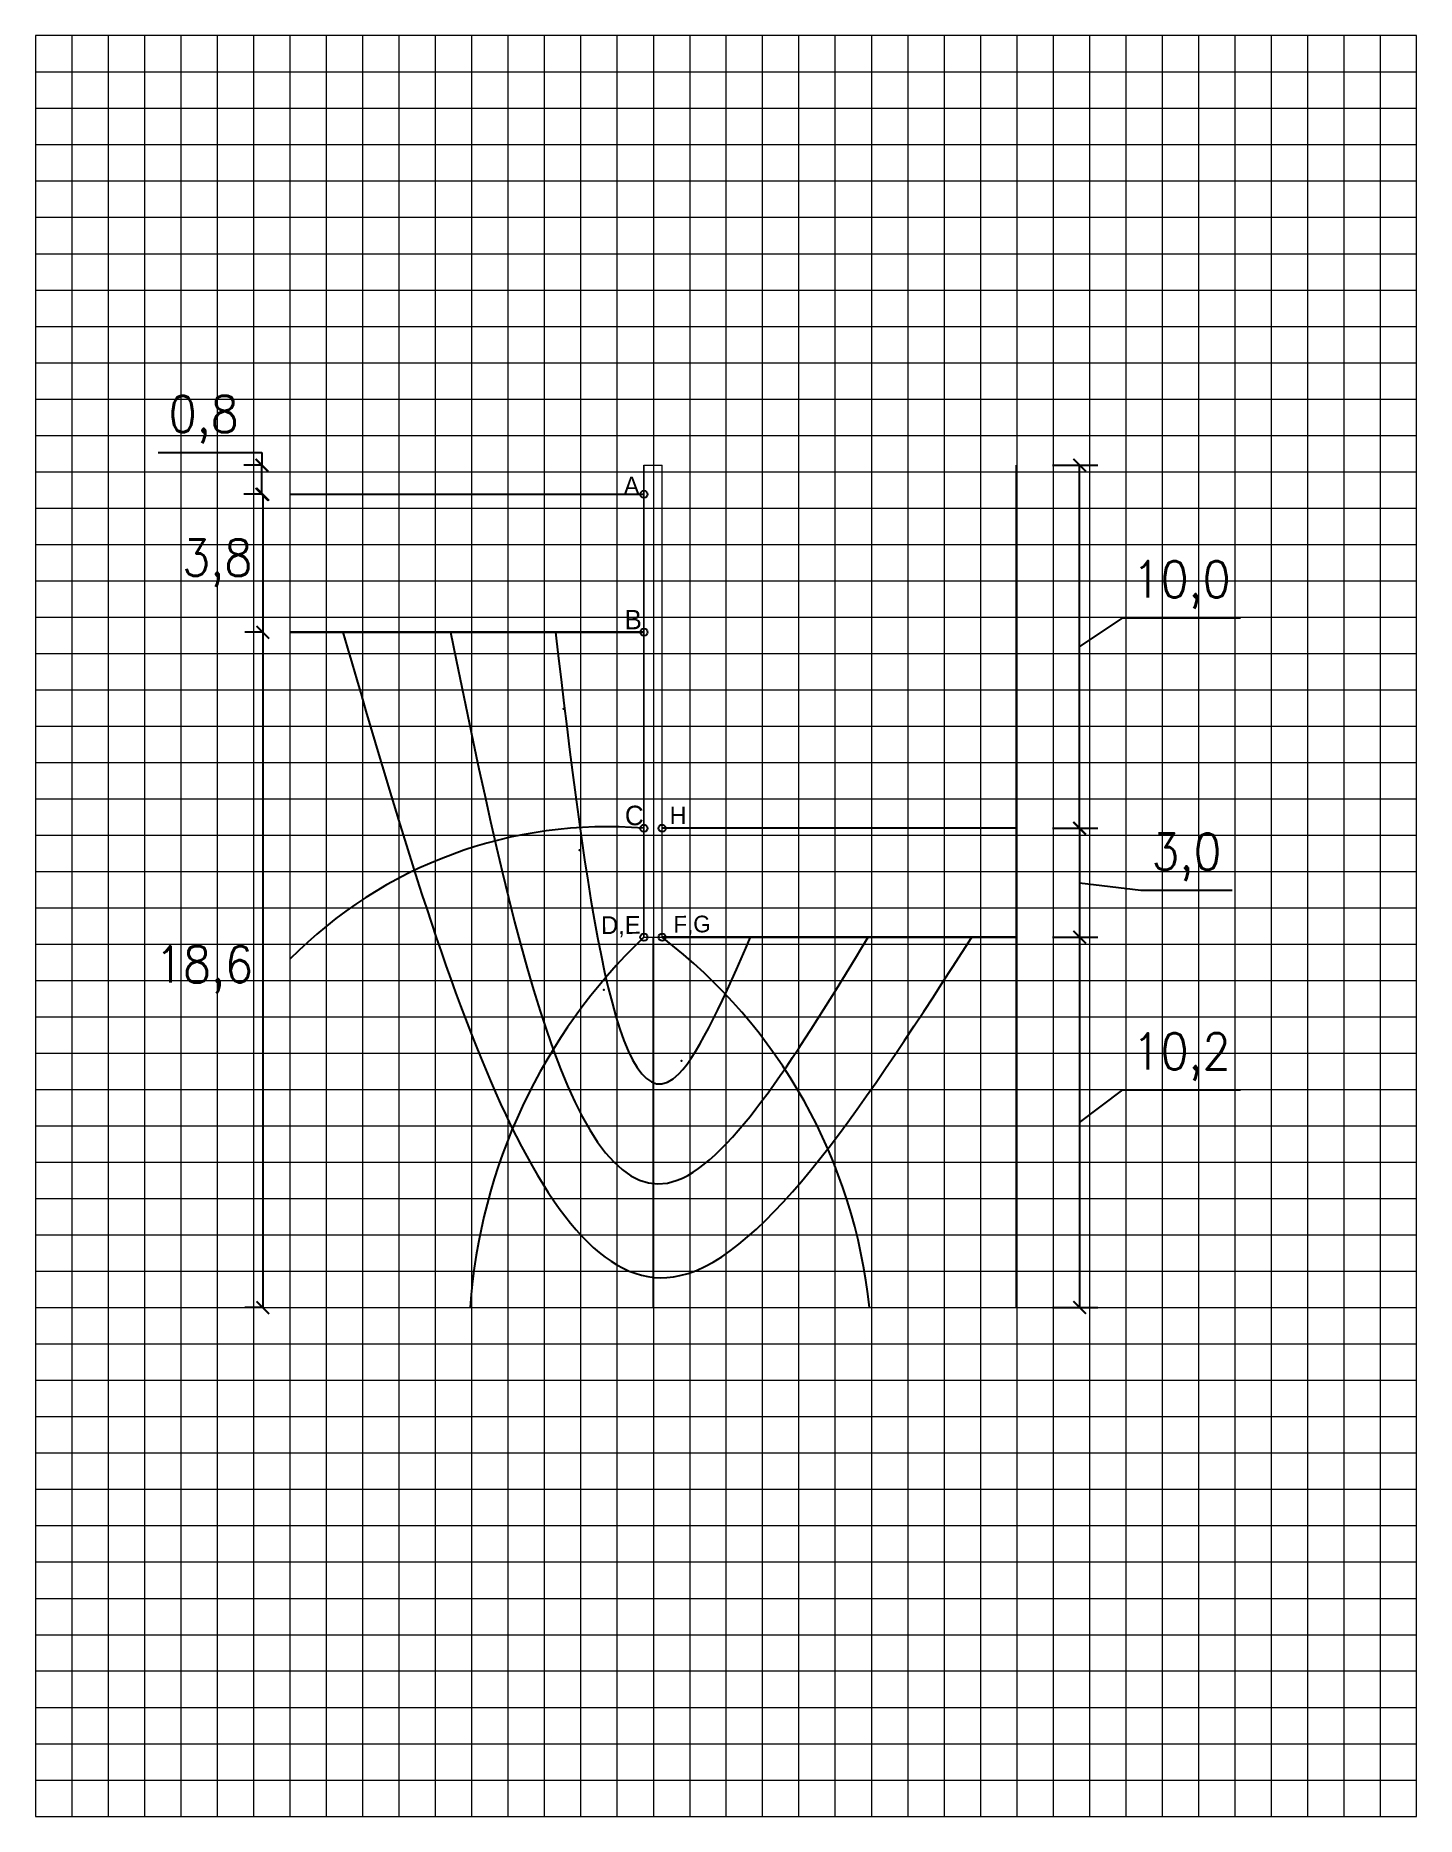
# Model space of a CAD drawing. Header units: metres. Extents: x 762 to 1043, y 1762 to 1814.
# Drawn here: x 762.18 to 800.21, y 1762.39 to 1811.44 of the extents above; entities that cross this region are included whole.
import ezdxf

# ---------------------------------------------------------------- set-up
doc = ezdxf.new("R2010")
doc.units = ezdxf.units.M
for name, color, linetype, lineweight in [('1', 8, 'Continuous', 13), ('L-2 Trabajo Civil', 7, 'Continuous', 13), ('Trabajo', 7, 'Continuous', 30)]:
    doc.layers.add(name, color=color, linetype=linetype, lineweight=lineweight)
for name, color, linetype in [('agua', 160, 'Continuous'), ('equi', 204, 'Continuous'), ('np', 249, 'Continuous'), ('punto', 10, 'Continuous'), ('suelo', 84, 'Continuous')]:
    doc.layers.add(name, color=color, linetype=linetype)
doc.layers.add('PDF_Geometry', color=7, linetype='Continuous', true_color=0xe3e3e3)
doc.styles.add('CONASET', font='')
doc.styles.add('Eje Central Cotas', font='romans.shx', dxfattribs={"width": 0.9})
doc.styles.get('CONASET').set_extended_font_data('RutaCL')
doc.dimstyles.new('Escala 500 Eje Central', dxfattribs={"dimtxt": 1, "dimasz": 0.35, "dimexe": 0.5, "dimexo": 1, "dimgap": 0.3125, "dimtad": 3, "dimtih": 1, "dimtoh": 1, "dimdec": 1, "dimzin": 1, "dimtxsty": 'Eje Central Cotas', "dimblk": 'ARCHTICK', "dimcen": 0.75, "dimclrd": 5, "dimclre": 8, "dimclrt": 256, "dimadec": 1, "dimazin": 0, "dimtfac": 1, "dimtdec": 1, "dimtmove": 0, "dimatfit": 3, "dimldrblk": 'ARCHTICK', "dimfxl": 1.5, "dimfxlon": 1, "dimarcsym": 0})

msp = doc.modelspace()

# ---------------------------------------------------------------- texts
at = {"layer": 'punto', "style": 'CONASET'}
for s, height, p in [('A', 0.481, (778.383, 1798.806)), ('B', 0.533, (778.405, 1795.085)), ('C', 0.538, (778.413, 1789.688)), ('H', 0.48, (779.647, 1789.721)), ('F,G', 0.4587, (779.752, 1786.734)), ('D,E', 0.4893, (777.755, 1786.692))]:
    msp.add_text(s, height=height, rotation=0.5, dxfattribs=at).set_placement(p)

# ---------------------------------------------------------------- blocks, each defined once
blk = doc.blocks.new('_ArchTick')
at = {"layer": '1', "color": 0, "const_width": 0.15}
blk.add_lwpolyline([(-0.5, -0.5), (0.5, 0.5)], dxfattribs=at)
blk = doc.blocks.new('*D53')
at = {"layer": 'Defpoints', "color": 0, "transparency": 16777216}
for p in [(769.186, 1798.806), (768.438, 1795.006), (769.186, 1795.006)]:
    blk.add_point(p, dxfattribs=at)
at = {"layer": 'Trabajo', "color": 8, "lineweight": -2, "transparency": 16777216}
for p, q in [((768.438, 1798.806), (767.938, 1798.806)), ((768.438, 1795.006), (767.938, 1795.006))]:
    blk.add_line(p, q, dxfattribs=at)
at = {"layer": 'Trabajo', "color": 5, "lineweight": -2, "transparency": 16777216}
blk.add_line((768.438, 1798.806), (768.438, 1795.006), dxfattribs=at)
at = {"layer": 'Trabajo', "color": 5, "lineweight": -2, "transparency": 16777216, "xscale": 0.35, "yscale": 0.35, "zscale": 0.35}
for p, rotation in [((768.438, 1798.806), 90), ((768.438, 1795.006), 270)]:
    blk.add_blockref('_ArchTick', p, dxfattribs=dict(at, rotation=rotation))
at = {"layer": 'Trabajo', "transparency": 16777216, "insert": (767.183, 1796.906), "char_height": 1, "attachment_point": 5, "style": 'Eje Central Cotas'}
blk.add_mtext('3,8', dxfattribs=at)
blk = doc.blocks.new('*D54')
at = {"layer": 'Defpoints', "color": 0, "transparency": 16777216}
for p in [(769.186, 1795.006), (768.438, 1776.406), (769.186, 1776.406)]:
    blk.add_point(p, dxfattribs=at)
at = {"layer": 'Trabajo', "color": 8, "lineweight": -2, "transparency": 16777216}
for p, q in [((768.438, 1795.006), (767.938, 1795.006)), ((768.438, 1776.406), (767.938, 1776.406))]:
    blk.add_line(p, q, dxfattribs=at)
at = {"layer": 'Trabajo', "color": 5, "lineweight": -2, "transparency": 16777216}
blk.add_line((768.438, 1795.006), (768.438, 1776.406), dxfattribs=at)
at = {"layer": 'Trabajo', "color": 5, "lineweight": -2, "transparency": 16777216, "xscale": 0.35, "yscale": 0.35, "zscale": 0.35}
for p, rotation in [((768.438, 1795.006), 90), ((768.438, 1776.406), 270)]:
    blk.add_blockref('_ArchTick', p, dxfattribs=dict(at, rotation=rotation))
at = {"layer": 'Trabajo', "transparency": 16777216, "insert": (766.819, 1785.706), "char_height": 1, "attachment_point": 5, "style": 'Eje Central Cotas'}
blk.add_mtext('18,6', dxfattribs=at)
blk = doc.blocks.new('*D55')
at = {"layer": 'Defpoints', "color": 0, "transparency": 16777216}
for p in [(789.186, 1799.606), (790.938, 1799.606), (789.186, 1789.606)]:
    blk.add_point(p, dxfattribs=at)
at = {"layer": 'Trabajo', "color": 8, "lineweight": -2, "transparency": 16777216}
for p, q in [((790.186, 1799.606), (791.438, 1799.606)), ((790.186, 1789.606), (791.438, 1789.606))]:
    blk.add_line(p, q, dxfattribs=at)
at = {"layer": 'Trabajo', "color": 5, "lineweight": -2, "transparency": 16777216}
for p, q in [((790.938, 1789.606), (790.938, 1799.606)), ((790.938, 1794.606), (792.126, 1795.403)), ((792.126, 1795.403), (795.365, 1795.403))]:
    blk.add_line(p, q, dxfattribs=at)
at = {"layer": 'Trabajo', "color": 5, "lineweight": -2, "transparency": 16777216, "xscale": 0.35, "yscale": 0.35, "zscale": 0.35}
for p, rotation in [((790.938, 1799.606), 90), ((790.938, 1789.606), 270)]:
    blk.add_blockref('_ArchTick', p, dxfattribs=dict(at, rotation=rotation))
at = {"layer": 'Trabajo', "transparency": 16777216, "insert": (793.745, 1796.311), "char_height": 1, "attachment_point": 5, "style": 'Eje Central Cotas'}
blk.add_mtext('10,0', dxfattribs=at)
blk = doc.blocks.new('*D57')
at = {"layer": 'Defpoints', "color": 0, "transparency": 16777216}
for p in [(789.186, 1786.606), (789.186, 1776.406), (790.938, 1776.406)]:
    blk.add_point(p, dxfattribs=at)
at = {"layer": 'Trabajo', "color": 8, "lineweight": -2, "transparency": 16777216}
for p, q in [((790.186, 1786.606), (791.438, 1786.606)), ((790.186, 1776.406), (791.438, 1776.406))]:
    blk.add_line(p, q, dxfattribs=at)
at = {"layer": 'Trabajo', "color": 5, "lineweight": -2, "transparency": 16777216}
for p, q in [((790.938, 1786.606), (790.938, 1776.406)), ((790.938, 1781.506), (792.126, 1782.403)), ((792.126, 1782.403), (795.365, 1782.403))]:
    blk.add_line(p, q, dxfattribs=at)
at = {"layer": 'Trabajo', "color": 5, "lineweight": -2, "transparency": 16777216, "xscale": 0.35, "yscale": 0.35, "zscale": 0.35}
for p, rotation in [((790.938, 1786.606), 90), ((790.938, 1776.406), 270)]:
    blk.add_blockref('_ArchTick', p, dxfattribs=dict(at, rotation=rotation))
at = {"layer": 'Trabajo', "transparency": 16777216, "insert": (793.745, 1783.311), "char_height": 1, "attachment_point": 5, "style": 'Eje Central Cotas'}
blk.add_mtext('10,2', dxfattribs=at)
blk = doc.blocks.new('*D58')
at = {"layer": 'Defpoints', "color": 0, "transparency": 16777216}
for p in [(768.412, 1799.606), (769.186, 1799.606), (769.186, 1798.806)]:
    blk.add_point(p, dxfattribs=at)
at = {"layer": 'Trabajo', "color": 5, "lineweight": -2, "transparency": 16777216}
for p, q in [((765.551, 1799.956), (768.412, 1799.956)), ((768.412, 1799.956), (768.412, 1799.606)), ((768.412, 1798.806), (768.412, 1799.606))]:
    blk.add_line(p, q, dxfattribs=at)
at = {"layer": 'Trabajo', "color": 8, "lineweight": -2, "transparency": 16777216}
for p, q in [((768.412, 1799.606), (767.912, 1799.606)), ((768.412, 1798.806), (767.912, 1798.806))]:
    blk.add_line(p, q, dxfattribs=at)
at = {"layer": 'Trabajo', "color": 5, "lineweight": -2, "transparency": 16777216, "xscale": 0.35, "yscale": 0.35, "zscale": 0.35}
for p, rotation in [((768.412, 1799.606), 90), ((768.412, 1798.806), 270)]:
    blk.add_blockref('_ArchTick', p, dxfattribs=dict(at, rotation=rotation))
at = {"layer": 'Trabajo', "transparency": 16777216, "insert": (766.807, 1800.863), "char_height": 1, "attachment_point": 5, "style": 'Eje Central Cotas'}
blk.add_mtext('0,8', dxfattribs=at)
blk = doc.blocks.new('*D59')
at = {"layer": 'Defpoints', "color": 0, "transparency": 16777216}
for p in [(789.186, 1789.606), (789.186, 1786.606), (790.938, 1786.606)]:
    blk.add_point(p, dxfattribs=at)
at = {"layer": 'Trabajo', "color": 8, "lineweight": -2, "transparency": 16777216}
for p, q in [((790.186, 1789.606), (791.438, 1789.606)), ((790.186, 1786.606), (791.438, 1786.606))]:
    blk.add_line(p, q, dxfattribs=at)
at = {"layer": 'Trabajo', "color": 5, "lineweight": -2, "transparency": 16777216}
for p, q in [((790.938, 1789.606), (790.938, 1786.606)), ((790.938, 1788.106), (792.626, 1787.903)), ((792.626, 1787.903), (795.137, 1787.903))]:
    blk.add_line(p, q, dxfattribs=at)
at = {"layer": 'Trabajo', "color": 5, "lineweight": -2, "transparency": 16777216, "xscale": 0.35, "yscale": 0.35, "zscale": 0.35}
for p, rotation in [((790.938, 1789.606), 90), ((790.938, 1786.606), 270)]:
    blk.add_blockref('_ArchTick', p, dxfattribs=dict(at, rotation=rotation))
at = {"layer": 'Trabajo', "transparency": 16777216, "insert": (793.881, 1788.811), "char_height": 1, "attachment_point": 5, "style": 'Eje Central Cotas'}
blk.add_mtext('3,0', dxfattribs=at)

# ---------------------------------------------------------------- dimensions: what is measured, and where the dimension line sits
at = {"layer": 'Trabajo'}
for base, p1, p2, picture, middle in [((768.412, 1799.606), (769.186, 1798.806), (769.186, 1799.606), '*D58', (767.438, 1799.903)), ((790.938, 1799.606), (789.186, 1789.606), (789.186, 1799.606), '*D55', (792.438, 1795.403)), ((790.938, 1786.606), (789.186, 1789.606), (789.186, 1786.606), '*D59', (792.938, 1787.903)), ((790.938, 1776.406), (789.186, 1786.606), (789.186, 1776.406), '*D57', (792.438, 1782.403))]:
    dim = msp.add_linear_dim(base=base, p1=p1, p2=p2, angle=90, dimstyle='Escala 500 Eje Central', override={"dimtmove": 1}, dxfattribs=at)
    dim.commit()
    dim.dimension.update_dxf_attribs({"geometry": picture, "text_midpoint": middle, "dimtype": 160})
for base, p1, p2, picture, middle in [((768.438, 1795.006), (769.186, 1798.806), (769.186, 1795.006), '*D53', (767.183, 1796.906)), ((768.438, 1776.406), (769.186, 1795.006), (769.186, 1776.406), '*D54', (766.819, 1785.706))]:
    dim = msp.add_linear_dim(base=base, p1=p1, p2=p2, angle=90, dimstyle='Escala 500 Eje Central', dxfattribs=at)
    dim.commit()
    dim.dimension.update_dxf_attribs({"geometry": picture, "text_midpoint": middle})

# ---------------------------------------------------------------- linework, layer by layer
at = {"layer": 'agua'}
for p, q in [((769.186, 1798.806), (778.936, 1798.806)), ((789.186, 1789.606), (779.436, 1789.606))]:
    msp.add_line(p, q, dxfattribs=at)
at = {"layer": 'equi'}
msp.add_line((779.186, 1786.606), (779.186, 1776.406), dxfattribs=at)
for centre, radius, start, end in [((777.905, 1777.411), 12.238, 85.1693, 135.4362), ((789.718, 1775.323), 15.606, 133.7015, 176.022), ((770.514, 1774.912), 14.708, 5.8289, 52.6599)]:
    msp.add_arc(centre, radius, start, end, dxfattribs=at)
at = {"layer": 'L-2 Trabajo Civil'}
for p, q in [((769.186, 1799.606), (769.186, 1798.806)), ((778.936, 1786.606), (778.936, 1799.606)), ((778.936, 1799.606), (778.936, 1786.606)), ((778.936, 1799.606), (779.436, 1799.606)), ((779.436, 1786.606), (779.436, 1799.606)), ((789.186, 1789.606), (789.186, 1799.606)), ((769.186, 1798.806), (769.186, 1795.006)), ((769.186, 1795.006), (769.186, 1776.406)), ((789.186, 1786.606), (789.186, 1789.606)), ((778.936, 1786.606), (779.436, 1786.606)), ((789.186, 1776.406), (789.186, 1786.606)), ((769.186, 1776.406), (789.186, 1776.406))]:
    msp.add_line(p, q, dxfattribs=at)
at = {"layer": 'np'}
for points in [[(770.645, 1795.006), (779.929, 1777.285), (787.967, 1786.606)], [(773.607, 1795.006), (779.855, 1779.912), (785.111, 1786.606)], [(776.498, 1795.006), (779.899, 1782.842), (781.873, 1786.606)]]:
    msp.add_spline(points, degree=3, dxfattribs=at)
for p in [(776.716, 1792.892), (777.165, 1789.008), (777.828, 1785.156), (779.971, 1783.198)]:
    msp.add_point(p, dxfattribs=at)
at = {"layer": 'PDF_Geometry', "lineweight": 18}
msp.add_lwpolyline([(800.214, 1762.393), (800.214, 1811.438), (762.179, 1811.438), (762.179, 1762.393)], close=True, dxfattribs=at)
for points in [[(763.18, 1811.438), (763.18, 1762.393)], [(764.181, 1811.438), (764.181, 1762.393)], [(765.182, 1811.438), (765.182, 1762.393)], [(766.183, 1811.438), (766.183, 1762.393)], [(767.184, 1811.438), (767.184, 1762.393)], [(768.185, 1811.438), (768.185, 1762.393)], [(769.186, 1811.438), (769.186, 1762.393)], [(770.186, 1811.438), (770.186, 1762.393)], [(771.187, 1811.438), (771.187, 1762.393)], [(772.188, 1811.438), (772.188, 1762.393)], [(773.189, 1811.438), (773.189, 1762.393)], [(774.19, 1811.438), (774.19, 1762.393)], [(775.191, 1811.438), (775.191, 1762.393)], [(776.192, 1811.438), (776.192, 1762.393)], [(777.193, 1811.438), (777.193, 1762.393)], [(778.194, 1811.438), (778.194, 1762.393)], [(779.195, 1811.438), (779.195, 1762.393)], [(780.196, 1811.438), (780.196, 1762.393)], [(781.196, 1811.438), (781.196, 1762.393)], [(782.197, 1811.438), (782.197, 1762.393)], [(783.198, 1811.438), (783.198, 1762.393)], [(784.199, 1811.438), (784.199, 1762.393)], [(785.2, 1811.438), (785.2, 1762.393)], [(786.201, 1811.438), (786.201, 1762.393)], [(787.202, 1811.438), (787.202, 1762.393)], [(788.203, 1811.438), (788.203, 1762.393)], [(789.204, 1811.438), (789.204, 1762.393)], [(790.205, 1811.438), (790.205, 1762.393)], [(791.206, 1811.438), (791.206, 1762.393)], [(792.207, 1811.438), (792.207, 1762.393)], [(793.207, 1811.438), (793.207, 1762.393)], [(794.208, 1811.438), (794.208, 1762.393)], [(795.209, 1811.438), (795.209, 1762.393)], [(796.21, 1811.438), (796.21, 1762.393)], [(797.211, 1811.438), (797.211, 1762.393)], [(798.212, 1811.438), (798.212, 1762.393)], [(799.213, 1811.438), (799.213, 1762.393)], [(762.179, 1810.437), (800.214, 1810.437)], [(762.179, 1809.436), (800.214, 1809.436)], [(762.179, 1808.435), (800.214, 1808.435)], [(762.179, 1807.434), (800.214, 1807.434)], [(762.179, 1806.433), (800.214, 1806.433)], [(762.179, 1805.432), (800.214, 1805.432)], [(762.179, 1804.431), (800.214, 1804.431)], [(762.179, 1803.43), (800.214, 1803.43)], [(762.179, 1802.429), (800.214, 1802.429)], [(762.179, 1801.428), (800.214, 1801.428)], [(762.179, 1800.428), (800.214, 1800.428)], [(762.179, 1799.427), (800.214, 1799.427)], [(762.179, 1798.426), (800.214, 1798.426)], [(762.179, 1797.425), (800.214, 1797.425)], [(762.179, 1796.424), (800.214, 1796.424)], [(762.179, 1795.423), (800.214, 1795.423)], [(762.179, 1794.422), (800.214, 1794.422)], [(762.179, 1793.421), (800.214, 1793.421)], [(762.179, 1792.42), (800.214, 1792.42)], [(762.179, 1791.419), (800.214, 1791.419)], [(762.179, 1790.418), (800.214, 1790.418)], [(762.179, 1789.418), (800.214, 1789.418)], [(762.179, 1788.417), (800.214, 1788.417)], [(762.179, 1787.416), (800.214, 1787.416)], [(762.179, 1786.415), (800.214, 1786.415)], [(762.179, 1785.414), (800.214, 1785.414)], [(762.179, 1784.413), (800.214, 1784.413)], [(762.179, 1783.412), (800.214, 1783.412)], [(762.179, 1782.411), (800.214, 1782.411)], [(762.179, 1781.41), (800.214, 1781.41)], [(762.179, 1780.409), (800.214, 1780.409)], [(762.179, 1779.408), (800.214, 1779.408)], [(762.179, 1778.407), (800.214, 1778.407)], [(762.179, 1777.407), (800.214, 1777.407)], [(762.179, 1776.406), (800.214, 1776.406)], [(762.179, 1775.405), (800.214, 1775.405)], [(762.179, 1774.404), (800.214, 1774.404)], [(762.179, 1773.403), (800.214, 1773.403)], [(762.179, 1772.402), (800.214, 1772.402)], [(762.179, 1771.401), (800.214, 1771.401)], [(762.179, 1770.4), (800.214, 1770.4)], [(762.179, 1769.399), (800.214, 1769.399)], [(762.179, 1768.398), (800.214, 1768.398)], [(762.179, 1767.397), (800.214, 1767.397)], [(762.179, 1766.397), (800.214, 1766.397)], [(762.179, 1765.396), (800.214, 1765.396)], [(762.179, 1764.395), (800.214, 1764.395)], [(762.179, 1763.394), (800.214, 1763.394)]]:
    msp.add_lwpolyline(points, dxfattribs=at)
at = {"layer": 'punto'}
for centre in [(778.936, 1798.806), (778.936, 1795.006), (778.936, 1789.606), (779.436, 1789.606), (778.936, 1786.606), (779.436, 1786.606)]:
    msp.add_circle(centre, 0.1, dxfattribs=at)
at = {"layer": 'suelo'}
for p, q in [((769.186, 1795.006), (778.936, 1795.006)), ((771.623, 1795.006), (769.186, 1795.006)), ((774.061, 1795.006), (771.623, 1795.006)), ((776.498, 1795.006), (774.061, 1795.006)), ((778.936, 1795.006), (776.498, 1795.006)), ((779.436, 1786.606), (789.186, 1786.606)), ((781.873, 1786.606), (779.436, 1786.606)), ((784.311, 1786.606), (781.873, 1786.606)), ((786.748, 1786.606), (784.311, 1786.606)), ((789.186, 1786.606), (786.748, 1786.606))]:
    msp.add_line(p, q, dxfattribs=at)

msp.set_redraw_order([(e.dxf.handle, doc.entitydb.next_handle()) for e in msp.query("TEXT MTEXT ATTDEF DIMENSION ARC_DIMENSION")])  # texts and dimensions are drawn at this point

doc.saveas('drawing.dxf')
